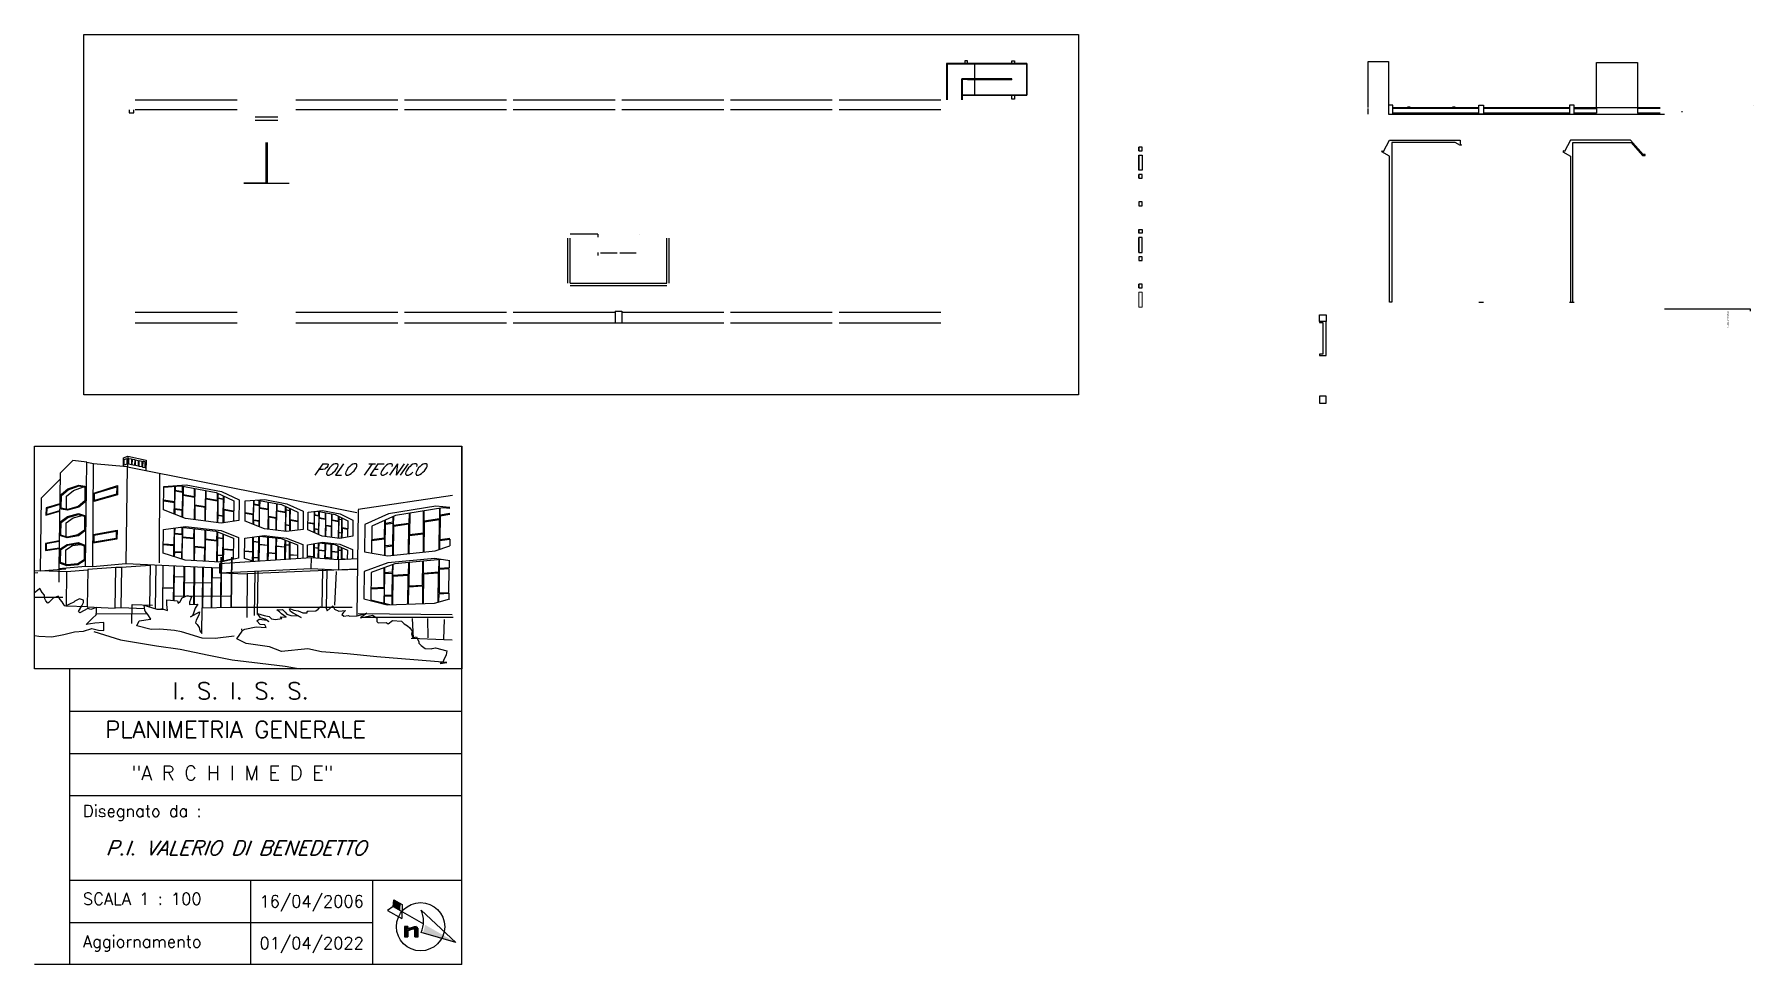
# Model space of a CAD drawing. Header units: millimetres. Extents: x 0 to 180329, y 0 to 340677.
# Drawn here: x 9343 to 161258, y 55942 to 138088 of the extents above; entities that cross this region are included whole.
import ezdxf
from ezdxf.lldxf.tags import DXFTag

# ---------------------------------------------------------------- set-up
doc = ezdxf.new("R2010")
doc.units = ezdxf.units.MM
doc.linetypes.add('CONTINUA', pattern=[0])
doc.layers.add('MURI', color=7, linetype='Continuous')
doc.styles.add('scritte', font='times.ttf')
doc.styles.get("Standard").update_dxf_attribs({"font": 'txt_____.ttf'})
tags = doc.linetypes.add('NASCOSTA2', pattern=[0.1875, 0.125, -0.0625]).pattern_tags.tags
tags[6:7] = [DXFTag(74, 4), DXFTag(75, 0), DXFTag(340, '0'), DXFTag(46, 0.0), DXFTag(50, 0.0), DXFTag(44, 0.0), DXFTag(45, 0.0)]
tags[4:5] = [DXFTag(74, 4), DXFTag(75, 0), DXFTag(340, '0'), DXFTag(46, 0.0), DXFTag(50, 0.0), DXFTag(44, 0.0), DXFTag(45, 0.0)]

msp = doc.modelspace()

# ---------------------------------------------------------------- texts
at = {"transparency": 33554687}
for s, height, oblique, p in [('POLO TECNICO', 1000, 35, (33945, 99178)), ('P.I. VALERIO DI BENEDETTO', 1265.62, 20, (15643, 65613))]:
    msp.add_text(s, height=height, dxfattribs=dict(at, oblique=oblique)).set_placement(p)
for s, height, p in [('I. S. I. S. S.', 1476.56, (21564, 79379)), ('PLANIMETRIA GENERALE', 1476.56, (15611, 75967)), ('"A R C H I M E D E"', 1250, (17926, 72239)), ('Disegnato da :', 1054.69, (13633, 68981)), ('SCALA 1 : 100', 1054.69, (13633, 61222)), ('16/04/2006', 1054.7, (29234, 60996)), ('Aggiornamento', 1054.69, (13633, 57449)), ('01/04/2022', 1054.7, (29234, 57315))]:
    msp.add_text(s, height=height, dxfattribs=at).set_placement(p)
at = {"layer": 'MURI', "style": 'scritte'}
msp.add_text('rientranza di 200mm', height=113.93, rotation=270, dxfattribs=at).set_placement((158930, 113637))

# ---------------------------------------------------------------- hatches: boundary and pattern name
at = {"transparency": 33554687}
for points in [[(41703, 61325), (41678, 60707), (41040, 61072), (41100, 61669)], [(42036, 59302), (42341, 59302), (42341, 58388), (42036, 58388)], [(42708, 59225), (42735, 59049), (42838, 59072), (42827, 59258)], [(42853, 59074), (42827, 59070), (42825, 59258), (42839, 59261)], [(42827, 59258), (42840, 59073), (42860, 59074), (43000, 59291)], [(42860, 59074), (43000, 59291), (43069, 59298), (42890, 59069)], [(42890, 59069), (43069, 59298), (43131, 59302), (42918, 59053)], [(42918, 59053), (43131, 59302), (43168, 59294), (42935, 59034)], [(42935, 59034), (43168, 59294), (43201, 59277), (42941, 59024)], [(42941, 59024), (43201, 59277), (43229, 59249), (42943, 59019)], [(42943, 59019), (42946, 59013), (43248, 59212), (43229, 59249)], [(43860, 59458), (46594, 57894), (43798, 59121)], [(42407, 59093), (42422, 58950), (42515, 58984), (42489, 59136)], [(42489, 59136), (42515, 58984), (42629, 59020), (42579, 59177)], [(42579, 59177), (42629, 59020), (42735, 59049), (42708, 59225)], [(42951, 58990), (43255, 59173), (43248, 59212), (42946, 59013)], [(42951, 58388), (43255, 58388), (43255, 59173), (42951, 58990)], [(43746, 58939), (43667, 58730), (46594, 57894)], [(43798, 59121), (46594, 57894), (43746, 58939)]]:
    msp.add_hatch(color=256, dxfattribs=at).paths.add_polyline_path(points)

# ---------------------------------------------------------------- linework, layer by layer
at = {"linetype": 'CONTINUA', "transparency": 33554687}
for p, q in [((89951, 135512), (89951, 135512)), ((89951, 135512), (89951, 132323)), ((97051, 135512), (89951, 135512)), ((90001, 135462), (90001, 132323)), ((97001, 135462), (90001, 135462)), ((92401, 135462), (92401, 134162)), ((97001, 135462), (97001, 132762)), ((97051, 135512), (97051, 132712)), ((91301, 132323), (91301, 134162)), ((95701, 134162), (91301, 134162)), ((91351, 132323), (91351, 134112)), ((95701, 134112), (91351, 134112)), ((91801, 134112), (91801, 134062)), ((95701, 134062), (91801, 134062)), ((92401, 134062), (92401, 132762)), ((91351, 132762), (97001, 132762)), ((91351, 132712), (97051, 132712)), ((56471, 116106), (56471, 120105)), ((59121, 120455, -150), (56671, 120455, -150)), ((56671, 116106), (56671, 120105)), ((65231, 116106), (65231, 120105)), ((65431, 116106), (65431, 120105)), ((59371, 118806), (60826, 118806)), ((61076, 118806), (62531, 118806)), ((56671, 116106), (65231, 116106)), ((56671, 115906), (65231, 115906)), ((19551, 113527), (18811, 113527))]:
    msp.add_line(p, q, dxfattribs=at)
at = {"color": 8, "linetype": 'CONTINUA', "transparency": 33554687}
for p, q in [((127190, 131637), (127190, 135689)), ((127190, 135689), (128988, 135689)), ((128988, 135689), (128988, 131637)), ((147385, 131537), (147385, 135607)), ((147385, 135607), (150985, 135607)), ((150985, 135607), (150988, 131537)), ((130901, 131675), (130661, 131675)), ((134901, 131675), (134661, 131675)), ((145388, 131537), (147385, 131537)), ((150988, 131537), (150988, 131137))]:
    msp.add_line(p, q, dxfattribs=at)
for p, q in [((95701, 134062), (95701, 134162)), ((89451, 131423), (86951, 131423)), ((89451, 131423), (87251, 131423)), ((59121, 120455, -150), (59121, 120184, -150)), ((62781, 120455), (62781, 120455, 7155)), ((59121, 118829, -1200), (59121, 118556, -1200))]:
    msp.add_line(p, q)
at = {"linetype": 'Continuous', "transparency": 33554687}
for p, q in [((18251, 132323), (27251, 132323)), ((32451, 132323), (41451, 132323)), ((42051, 132323), (51051, 132323)), ((51651, 132323), (60651, 132323)), ((61251, 132323), (70251, 132323)), ((70851, 132323), (79851, 132323)), ((80451, 132323), (89451, 132323)), ((17726, 131423), (17726, 131173)), ((17726, 131173), (18126, 131173)), ((18126, 131173), (18126, 131423)), ((27251, 131423), (18251, 131423)), ((28851, 130823), (30851, 130823)), ((41451, 131423), (32451, 131423)), ((51051, 131423), (42051, 131423)), ((60651, 131423), (51651, 131423)), ((70251, 131423), (61251, 131423)), ((79851, 131423), (70851, 131423)), ((89451, 131423), (80451, 131423)), ((129388, 131637), (136988, 131637)), ((129388, 131037), (144988, 131037)), ((137388, 131637), (144988, 131637)), ((145388, 131637), (152988, 131637)), ((145388, 131037), (153388, 131037)), ((28851, 130523), (30851, 130523)), ((29801, 128544), (29801, 124994)), ((29851, 128544), (29851, 124994)), ((29901, 128544), (29901, 124944)), ((27851, 124994), (29851, 124994)), ((27851, 124944), (31851, 124944)), ((27251, 113527), (18251, 113527)), ((18251, 112627), (27251, 112627)), ((41451, 113527), (32451, 113527)), ((32451, 112627), (41451, 112627)), ((51051, 113527), (42051, 113527)), ((42051, 112627), (51051, 112627)), ((60651, 113527), (51651, 113527)), ((51651, 112627), (60651, 112627)), ((70251, 113527), (61251, 113527)), ((61251, 112627), (70251, 112627)), ((79851, 113527), (70851, 113527)), ((70851, 112627), (79851, 112627)), ((89451, 113527), (80451, 113527)), ((80451, 112627), (89451, 112627)), ((123488, 112737), (122888, 112737)), ((122888, 112737), (122888, 112637)), ((122888, 112637), (123188, 112637)), ((123188, 112637), (123188, 109837)), ((123488, 109737), (123488, 112737)), ((123188, 109837), (122888, 109837)), ((122888, 109837), (122888, 109737)), ((122888, 109737), (123488, 109737))]:
    msp.add_line(p, q, dxfattribs=at)
at = {"transparency": 33554687}
for p, q in [((127188, 131037), (127188, 131537)), ((161258, 131837), (161258, 131839)), ((13980, 100319), (14572, 100204)), ((17586, 100844), (17574, 99906)), ((17683, 100825), (17683, 100823)), ((47099, 55942), (47099, 101739)), ((20408, 99337), (20365, 91413)), ((19566, 91256), (19522, 87532)), ((20070, 91233), (20024, 87381)), ((21654, 91160), (21617, 88106)), ((21699, 91158), (21662, 88101)), ((25830, 91933), (25777, 87478)), ((25875, 91918), (25822, 87479)), ((26746, 91922), (26693, 87502)), ((26791, 91907), (26738, 87504)), ((33791, 91877), (33779, 90924)), ((36226, 91686), (36216, 90791)), ((11516, 90915), (11516, 89703)), ((17027, 91001), (16985, 87440)), ((21636, 89706), (21681, 89706)), ((22594, 90160), (21642, 90186)), ((22561, 91118), (22528, 88383)), ((22544, 89690), (25023, 89645)), ((22606, 91116), (22573, 88406)), ((23446, 91077), (23406, 87759)), ((23480, 90135), (23435, 90137)), ((23491, 91075), (23451, 87761)), ((24199, 91042), (24156, 87434)), ((24233, 90115), (24188, 90116)), ((24244, 91040), (24201, 87435)), ((24994, 91006), (24952, 87455)), ((25853, 90070), (24983, 90094)), ((25039, 91004), (24997, 87457)), ((25697, 90536), (28158, 90445)), ((25802, 89631), (25847, 89630)), ((26769, 90045), (26724, 90047)), ((28158, 90445), (28113, 86601)), ((37890, 90863), (28158, 90445)), ((28810, 90621), (28765, 86777)), ((29082, 90699), (29036, 86855)), ((34792, 90869), (34752, 87537)), ((35179, 90848), (35138, 87357)), ((20681, 89220), (21676, 89212)), ((26750, 88487), (21622, 88456)), ((22538, 89205), (22583, 89204)), ((23423, 89197), (23468, 89197)), ((24177, 89190), (24222, 89190)), ((24972, 89184), (25017, 89183)), ((25797, 89177), (25842, 89176)), ((26713, 89169), (26758, 89168)), ((12483, 55942), (12483, 82059)), ((12483, 78328), (47099, 78328)), ((12483, 74597), (47099, 74597)), ((12483, 70866), (47099, 70866)), ((12483, 63404), (47099, 63404)), ((28471, 55952), (28471, 63404)), ((39231, 63404), (39231, 55942)), ((41040, 61072), (40555, 60717)), ((41040, 61072), (41100, 61669)), ((41040, 61072), (43716, 59541)), ((41100, 61669), (41852, 61239)), ((41852, 61239), (41801, 60004)), ((12483, 59673), (39231, 59673)), ((40555, 60717), (41801, 60004)), ((42036, 59302), (42036, 58388)), ((42341, 59302), (42036, 59302)), ((42341, 59302), (42341, 59055)), ((46594, 57894), (43529, 60754)), ((42036, 58388), (42341, 58388)), ((42341, 58918), (42341, 58388)), ((42951, 58388), (42951, 58990)), ((42951, 58388), (43255, 58388)), ((43255, 58388), (43255, 59173)), ((46594, 57894), (43520, 58772)), ((47099, 55942), (9343, 55942))]:
    msp.add_line(p, q, dxfattribs=at)
at = {"linetype": 'NASCOSTA2', "transparency": 33554687}
for p, q in [((136988, 131537), (129388, 131537)), ((136988, 131137), (129388, 131137)), ((144988, 131537), (137388, 131537)), ((144988, 131137), (137388, 131137)), ((147385, 131137), (145388, 131137)), ((147388, 131537), (147388, 131137)), ((152988, 131537), (150985, 131537)), ((152988, 131137), (150985, 131137))]:
    msp.add_line(p, q, dxfattribs=at)
at = {"transparency": 33554687}
for points in [[(13726, 138088), (101612, 138088), (101612, 106269), (13726, 106269)], [(9346, 101739), (47099, 101739), (47099, 82059), (9346, 82059)], [(17285, 100557), (17504, 100641), (17498, 100121), (17279, 100041)], [(17681, 100650), (17921, 100599), (17915, 100081), (17675, 100130)], [(18001, 100582), (18207, 100538), (18201, 100023), (17995, 100065)], [(18287, 100521), (18526, 100470), (18520, 99958), (18281, 100007)], [(18606, 100453), (18837, 100404), (18831, 99895), (18600, 99942)], [(19126, 100343), (18916, 100387), (18910, 99879), (19120, 99836)], [(11733, 97475), (12299, 97943), (13280, 98290), (13815, 98191), (13798, 96786), (13256, 96339), (12277, 96061), (11718, 96176)], [(16697, 98250), (16687, 97440), (14581, 96836), (14590, 97589)], [(16620, 98148), (16613, 97497), (14657, 96931), (14664, 97539)], [(22415, 96104), (21759, 96198), (21777, 97773), (22434, 97659)], [(25543, 95655), (26036, 95584), (26053, 97029), (25561, 97115)], [(29197, 95130), (28705, 95201), (28721, 96565), (29213, 96479)], [(31542, 94794), (31912, 94741), (31927, 96007), (31558, 96071)], [(16650, 94305), (16640, 93500), (14537, 93167), (14546, 93916)], [(16574, 94215), (16566, 93564), (14613, 93249), (14620, 93858)], [(34455, 94376), (34084, 94429), (34099, 95629), (34469, 95564)], [(36219, 94122), (36497, 94082), (36511, 95209), (36233, 95257)], [(41001, 92991), (40344, 92913), (40367, 94833), (41024, 94931)], [(22371, 92358), (21714, 92404), (21732, 93980), (22389, 93914)], [(25502, 92138), (25994, 92104), (26012, 93550), (25519, 93599)], [(28682, 93281), (28665, 91916), (29158, 91881), (29174, 93231)], [(40942, 88580), (40288, 88550), (40311, 90467), (40965, 90518)], [(45099, 88773), (45972, 88813), (45997, 90903), (45124, 90837)]]:
    msp.add_lwpolyline(points, close=True, dxfattribs=at)
msp.add_lwpolyline([(95701, 135762), (95951, 135762), (95951, 135512), (95701, 135512)], close=True)
at = {"linetype": 'Continuous', "transparency": 33554687}
for points in [[(128988, 131837), (128988, 131037), (129388, 131037), (129388, 131837)], [(136988, 131037), (136988, 131837), (137388, 131837), (137388, 131037)], [(144988, 131837), (144988, 131037), (145388, 131037), (145388, 131837)], [(106938, 127801), (106938, 128131), (106938, 127801), (107238, 127801), (107238, 128131), (106938, 128131)], [(106938, 126091), (106938, 127421), (107238, 127421), (107238, 126091), (106938, 126091), (106938, 127421)], [(106938, 125381), (106938, 125711), (106938, 125381), (107238, 125381), (107238, 125711), (106938, 125711)], [(106938, 122961), (107238, 122961), (107238, 123291), (106938, 123291), (106938, 122961)], [(106938, 120541), (106938, 120871), (107238, 120871), (107238, 120541), (106938, 120541), (106938, 120871)], [(106938, 120161), (106938, 118831), (107238, 118831), (107238, 120161), (106938, 120161), (106938, 118831)], [(106938, 118121), (107238, 118121), (107238, 118451), (106938, 118451), (106938, 118121)], [(106938, 115701), (106938, 116031), (106938, 115701), (107238, 115701), (107238, 116031), (106938, 116031)], [(122888, 112737), (122888, 113337), (123488, 113337), (123488, 112737), (122888, 112737)], [(122888, 105537), (123488, 105537), (123488, 106137), (122888, 106137)]]:
    msp.add_lwpolyline(points, close=True, dxfattribs=at)
for points in [[(134894, 128537), (129288, 128537), (129288, 114437), (129088, 114437), (129088, 127337), (128410, 127708), (128458, 127795), (128546, 127747), (129088, 128737), (135318, 128737), (135318, 128419), (135406, 128371), (135358, 128284), (134894, 128537)], [(151688, 127487), (151488, 127487), (150388, 128737), (145088, 128737), (144546, 127747), (144458, 127795), (144410, 127708), (145088, 127337), (145088, 114437), (145288, 114437), (145288, 128537), (150430, 128537), (151442, 127387), (151688, 127387), (151688, 127487)], [(136988, 114437), (137388, 114437)], [(144988, 114437), (145388, 114437)]]:
    msp.add_lwpolyline(points, dxfattribs=at)
at = {"linetype": 'CONTINUA', "lineweight": 0, "transparency": 33554687}
msp.add_lwpolyline([(106938, 113991), (106938, 115321), (106938, 113991), (107238, 113991), (107238, 115321), (106938, 115321)], close=True, dxfattribs=at)
at = {"transparency": 33554687}
for points in [[(13870, 91125), (13980, 100319), (12754, 100470), (11616, 99331), (11516, 90915)], [(17205, 99951), (17214, 100701), (17586, 100844), (19207, 100494), (19196, 99577)], [(9882, 90701), (9958, 97157), (11610, 98824)], [(14496, 91101), (14572, 100204), (17530, 99915), (17428, 91355)], [(17566, 99902), (37829, 95873)], [(11732, 97377), (12337, 97877), (13286, 98213), (13814, 98115)], [(12174, 96197), (12188, 97314), (12792, 97813), (13696, 98134)], [(20788, 98166), (22745, 98306), (25875, 97718), (27432, 96982), (27410, 95167), (25841, 94926), (22710, 95331), (20763, 96090), (20788, 98166)], [(21737, 98173), (21721, 96797), (20773, 96944)], [(20787, 98105), (22275, 98212), (25405, 97624), (26962, 96887), (26941, 95095)], [(21782, 98176), (21778, 97836), (22435, 97721), (22440, 98181)], [(22452, 95431), (22476, 97404), (23487, 97233), (23463, 95234)], [(22485, 98172), (22476, 97466), (23487, 97294), (23495, 97982)], [(24457, 97802), (24440, 96375), (23523, 96517), (23540, 97974)], [(24502, 97793), (24494, 97123), (25514, 96949), (25521, 97569)], [(25566, 97547), (25562, 97173), (26054, 97087), (26056, 97315)], [(26951, 95986), (26087, 96120), (26101, 97294)], [(37957, 96152), (46299, 97402)], [(11584, 96647), (10374, 96267), (10366, 95625), (11576, 95972)], [(11583, 96581), (10430, 96222), (10424, 95703), (11577, 96037)], [(11705, 95092), (12270, 95508), (13249, 95764), (13784, 95615), (13768, 94210), (13226, 93813), (12248, 93626), (11690, 93793), (11705, 95092)], [(13799, 96884), (13221, 96406), (12274, 96138), (11719, 96252)], [(21708, 95722), (21720, 96734), (20773, 96879)], [(22407, 95449), (22415, 96042), (21758, 96135), (21753, 95704)], [(24425, 95103), (24439, 96316), (23522, 96457), (23508, 95228)], [(24470, 95102), (24493, 97063), (25513, 96890), (25490, 94972)], [(26951, 95929), (26087, 96062), (26073, 94955)], [(27979, 96884), (29694, 97001), (31653, 96633), (33101, 95971), (33082, 94380), (31624, 94179), (29664, 94433), (27958, 95091), (27979, 96884)], [(28691, 96933), (28677, 95718), (27966, 95829)], [(28666, 94818), (28676, 95664), (27966, 95773)], [(28725, 96935), (28721, 96619), (29214, 96533), (29218, 96929)], [(29064, 96958), (31184, 96560), (32632, 95898), (32614, 94316)], [(29224, 94602), (29244, 96259), (30002, 96131), (29981, 94392)], [(29252, 96923), (29245, 96313), (30003, 96184), (30010, 96780)], [(30731, 96645), (30716, 95402), (30028, 95509), (30043, 96774)], [(30736, 94294), (30757, 96003), (31522, 95874), (31502, 94195)], [(30764, 96639), (30757, 96055), (31522, 95925), (31528, 96403)], [(31561, 96387), (31558, 96122), (31927, 96057), (31929, 96219)], [(32623, 95107), (31951, 95211), (31963, 96204)], [(33521, 95897), (34804, 96041), (36370, 95747), (37492, 95189), (37475, 93770), (36344, 93570), (34777, 93772), (33502, 94322), (33521, 95897)], [(34077, 95952), (34064, 94883), (33510, 94969)], [(34103, 95955), (34099, 95677), (34470, 95612), (34474, 95959)], [(34324, 95987), (35912, 95688), (37034, 95131), (37017, 93689)], [(34499, 95954), (34493, 95419), (35063, 95321), (35069, 95847)], [(35611, 95745), (35598, 94646), (35081, 94726), (35094, 95842)], [(35637, 95740), (35631, 95225), (36206, 95127), (36211, 95540)], [(37956, 96103), (37838, 86736)], [(46040, 96307), (44803, 96425), (40626, 95743), (38534, 94814), (38505, 92402), (40582, 92032), (44756, 92471), (46040, 92937)], [(46040, 96226), (45424, 96285), (41247, 95603), (39155, 94673), (39126, 92292)], [(42452, 95799), (42442, 94908), (41081, 94709), (41091, 95533)], [(42512, 95809), (42490, 93913), (43712, 94073), (43735, 96009)], [(45144, 96239), (45133, 95301), (43784, 95104), (43795, 96019)], [(46040, 95765), (45197, 95638), (45204, 96249)], [(13769, 94304), (13196, 93883), (12252, 93703), (11691, 93870)], [(11704, 94998), (12303, 95439), (13249, 95687), (13783, 95538)], [(12144, 93657), (12159, 94953), (12758, 95393), (13554, 95602)], [(20743, 94358), (22701, 94639), (25834, 94277), (27392, 93654), (27371, 91839), (25800, 91485), (22666, 91664), (20718, 92282), (20743, 94358)], [(21693, 94495), (21676, 93000), (20727, 93077)], [(21739, 94501), (21733, 94043), (22390, 93976), (22397, 94563)], [(22272, 94578), (25364, 94220), (26923, 93597), (26901, 91782), (25628, 91495)], [(22442, 94558), (22432, 93725), (23444, 93627), (23453, 94441)], [(24416, 94330), (24397, 92778), (23479, 92852), (23498, 94436)], [(24461, 94325), (24451, 93529), (25472, 93433), (25481, 94174)], [(26028, 94955), (26035, 95527), (25543, 95597), (25535, 94966)], [(29191, 94615), (29196, 95077), (28704, 95147), (28700, 94805)], [(30703, 94298), (30715, 95350), (30028, 95456), (30015, 94387)], [(31905, 94218), (31911, 94690), (31542, 94743), (31535, 94191)], [(32622, 95057), (31950, 95160), (31939, 94223)], [(34055, 94083), (34064, 94835), (33509, 94921)], [(34449, 93913), (34454, 94328), (34084, 94381), (34080, 94072)], [(34475, 93902), (34492, 95371), (35062, 95275), (35044, 93738)], [(35587, 93667), (35598, 94599), (35081, 94679), (35069, 93734)], [(35612, 93664), (35630, 95179), (36205, 95081), (36188, 93590)], [(36236, 95527), (36233, 95303), (36511, 95254), (36513, 95390)], [(37025, 94380), (36527, 94457), (36517, 93600)], [(37026, 94424), (36528, 94501), (36538, 95377)], [(39140, 93475), (40293, 93626), (40311, 95187)], [(41030, 95506), (41025, 95009), (40368, 94910), (40371, 95214)], [(42410, 92223), (42441, 94829), (41080, 94632), (41050, 92082)], [(45101, 92596), (45132, 95219), (43784, 95023), (43752, 92365)], [(46040, 95682), (45196, 95556), (45171, 93489)], [(11545, 93360), (10337, 93136), (10329, 92497), (11537, 92689)], [(11544, 93296), (10393, 93086), (10386, 92566), (11538, 92752)], [(11676, 92677), (12241, 93040), (13219, 93204), (13753, 93004), (13737, 91599), (13196, 91252), (12218, 91158), (11661, 91377), (11676, 92677)], [(11675, 92587), (12268, 92968), (13212, 93127), (13752, 92925)], [(12116, 91279), (12131, 92559), (12724, 92940), (13405, 93055)], [(21664, 91982), (21675, 92937), (20727, 93013)], [(22408, 91746), (22431, 93663), (23443, 93566), (23420, 91621)], [(24383, 91566), (24396, 92718), (23479, 92792), (23465, 91618)], [(24428, 91564), (24450, 93469), (25471, 93375), (25449, 91505)], [(25526, 94156), (25520, 93658), (26012, 93607), (26017, 93960)], [(26911, 92572), (26046, 92643), (26061, 93942)], [(28769, 91536), (27919, 91803), (27940, 93596), (29657, 93836), (31617, 93609), (33067, 93053), (33052, 91818)], [(27927, 92489), (28638, 92431), (28653, 93695)], [(28687, 93700), (28682, 93335), (29175, 93285), (29181, 93769)], [(29948, 91616), (29964, 92941), (29205, 93014), (29188, 91565)], [(29214, 93774), (29206, 93067), (29965, 92994), (29973, 93701)], [(29272, 93782), (31148, 93565), (32598, 93009), (32584, 91795)], [(30007, 93697), (29990, 92321), (30678, 92265), (30695, 93618)], [(31472, 91720), (31485, 92795), (30719, 92869), (30705, 91668)], [(30728, 93614), (30720, 92920), (31485, 92846), (31492, 93433)], [(31876, 91747), (31890, 92958), (31521, 92995), (31506, 91722)], [(31526, 93420), (31522, 93046), (31891, 93008), (31894, 93279)], [(31928, 93266), (31915, 92164), (32587, 92109)], [(33473, 91852), (33487, 93008), (34771, 93245), (36338, 93064), (37461, 92587), (37451, 91801)], [(33475, 92036), (34030, 91991), (34043, 93111)], [(34424, 91827), (34435, 92702), (34064, 92739), (34054, 91856)], [(34069, 93115), (34065, 92787), (34435, 92749), (34441, 93184)], [(34466, 93189), (34459, 92558), (35029, 92502), (35037, 93126)], [(34477, 93191), (35880, 93029), (37004, 92552), (36994, 91733)], [(35062, 93123), (35048, 91908), (35565, 91866), (35580, 93063)], [(35605, 93060), (35598, 92447), (36173, 92391), (36180, 92902)], [(36205, 92891), (36201, 92569), (36479, 92541), (36482, 92773)], [(36491, 93596), (36497, 94037), (36219, 94077), (36213, 93587)], [(36507, 92763), (36495, 91790), (36994, 91749)], [(39140, 93400), (40292, 93549), (40274, 92077)], [(40334, 92076), (40343, 92836), (41000, 92914), (40990, 92075)], [(42469, 92222), (42489, 93834), (43711, 93992), (43692, 92359)], [(45161, 92618), (45170, 93406), (46046, 93510), (46039, 92936)], [(45171, 93489), (46040, 93593)], [(14053, 90774), (12185, 90631), (9882, 90701), (12111, 90894), (11516, 90915), (13870, 91125), (14496, 91101), (17428, 91355), (25677, 90974)], [(13738, 91689), (13171, 91325), (12229, 91234), (11662, 91457)], [(19565, 91194), (17027, 91001), (16527, 91020), (14053, 90827), (14014, 87526), (16484, 87428), (16527, 91020)], [(20705, 91204), (20659, 87340), (20506, 87335)], [(22364, 91760), (22370, 92296), (21713, 92341), (21708, 91968)], [(25988, 91577), (25994, 92046), (25501, 92080), (25494, 91503)], [(37901, 91788), (36226, 91686), (33791, 91877), (25707, 91328), (25697, 90536), (33779, 90924), (36216, 90791), (37890, 90863)], [(26910, 92516), (26045, 92585), (26033, 91587)], [(28628, 91580), (28637, 92377), (27926, 92434)], [(29154, 91562), (29158, 91828), (28665, 91862), (28661, 91570)], [(30671, 91665), (30678, 92213), (29990, 92268), (29982, 91619)], [(32587, 92059), (31914, 92113), (31910, 91749)], [(34028, 91858), (34029, 91943), (33474, 91988)], [(35021, 91781), (35029, 92456), (34458, 92510), (34450, 91825)], [(35564, 91738), (35565, 91820), (35047, 91861), (35046, 91779)], [(36165, 91691), (36173, 92346), (35597, 92401), (35589, 91736)], [(36469, 91701), (36478, 92496), (36200, 92524), (36190, 91689)], [(36793, 91721), (36495, 91745), (36494, 91703)], [(46040, 91588), (44733, 91807), (40569, 91426), (38484, 90649), (38455, 88243), (40525, 87724), (44686, 87862), (46040, 88257)], [(45300, 91712), (41190, 91336), (39104, 90559), (39076, 88153), (40755, 87732)], [(40974, 91256), (40966, 90595), (40311, 90544), (40317, 91011)], [(42391, 91446), (42379, 90391), (41022, 90296), (41034, 91278)], [(42451, 91452), (42426, 89393), (43645, 89463), (43670, 91563)], [(45074, 91692), (45061, 90587), (43717, 90488), (43730, 91569)], [(46005, 91594), (45998, 90987), (45125, 90919), (45134, 91697)], [(9346, 90717), (9858, 90738)], [(9346, 90552), (9634, 90571)], [(12185, 90631), (12149, 87626), (14014, 87554)], [(36007, 90656), (35848, 87670)], [(39088, 89200), (40237, 89266), (40257, 90988)], [(42348, 87785), (42378, 90312), (41021, 90219), (40992, 87740)], [(45030, 87963), (45060, 90504), (43716, 90408), (43685, 87829)], [(9346, 84993), (9740, 84959), (10889, 84874), (11935, 85086), (12895, 85336), (13668, 85381), (14420, 85611), (15005, 85464), (15470, 85442), (15487, 85687), (15484, 86140), (14674, 86083), (13925, 85976), (14487, 86528), (14812, 86827), (14818, 87133), (14837, 87464), (14344, 87315), (14064, 87382), (13346, 87017), (13238, 87129), (13542, 87613), (13695, 87928), (13675, 88112), (13334, 88230), (12926, 88030), (12814, 87946), (12060, 87606), (11988, 87669), (11786, 87992), (11631, 88179), (11453, 88476), (11008, 88289), (10633, 87905), (10522, 87871), (10354, 88070), (10272, 88231), (10230, 88575), (10039, 88811), (9838, 89159), (9626, 88967), (9346, 88773)], [(11867, 88358), (9346, 88370)], [(27010, 84948), (25315, 84726), (24165, 84774), (22338, 85314), (21716, 85437), (20421, 85573), (19648, 85540), (18393, 85848), (18610, 86296), (19605, 86435), (19630, 86435), (19357, 86845), (19118, 87156), (19095, 87242), (19031, 87684), (19408, 87566), (20151, 87343), (20751, 87330), (21091, 87225), (21041, 87729), (21050, 88169), (21991, 88064), (22060, 87867), (22222, 87998), (22412, 88325), (22858, 88549), (23235, 88431), (23041, 87945), (23062, 87749), (23773, 87771), (23557, 87420), (23428, 87067), (23311, 86739), (23150, 86644), (23943, 87094), (23887, 86789), (23646, 86365), (23592, 86133), (23736, 85971), (23914, 85698), (23957, 85403), (24149, 85191)], [(39087, 89125), (40236, 89190), (40220, 87866)], [(40279, 87851), (40287, 88473), (40941, 88503), (40932, 87738)], [(42407, 87787), (42425, 89314), (43644, 89383), (43626, 87827)], [(45090, 87980), (45098, 88691), (45971, 88730), (45965, 88235)], [(19303, 86914), (14862, 86875)], [(19078, 87359), (16985, 87440), (16484, 87428)], [(17944, 86065), (17991, 87754), (19790, 87693)], [(24149, 85191), (24156, 87434), (26738, 87504), (37415, 87504)], [(27681, 85425), (27953, 85566), (28950, 85778), (29818, 85712), (29701, 85947), (29297, 85980), (29010, 86304), (29196, 86447), (29917, 86371), (30061, 86221), (29723, 86449), (29309, 86579), (29059, 86940), (29644, 86781), (30095, 86686), (30287, 86474), (30653, 86405), (31219, 86504), (31099, 86641), (31576, 86619), (31166, 86921), (30998, 87108), (30769, 87284), (31260, 87311), (31500, 87074), (31643, 86887), (31996, 86769), (32657, 86756), (32911, 86591), (32208, 86986), (31979, 87137), (31885, 87360), (31983, 87358), (32275, 87241), (32641, 87173), (33066, 86992), (33434, 87009), (33436, 87120), (33461, 87144), (33547, 87166), (34221, 87189), (34432, 87332), (34596, 87537), (34645, 87548), (35085, 87502), (35201, 87181), (35700, 87624), (35866, 87339), (36254, 87160), (36819, 87222), (36630, 87005), (36505, 86849), (36698, 86722), (37055, 86776), (37225, 86724), (37874, 86735), (38712, 86975), (38165, 86557), (39223, 86805), (39598, 86552), (39604, 86246), (39724, 86133), (40422, 86156), (40604, 86042), (40989, 86328), (41784, 86263), (42024, 86025), (42303, 85872), (42520, 85684), (42722, 85386), (42680, 85166), (42771, 84809), (43104, 84901), (43302, 84431), (43312, 84321), (43517, 84133), (43878, 83856), (44441, 83832), (44479, 83856), (44774, 83923), (45773, 83658), (45716, 83291), (45498, 82794), (45434, 82636), (45385, 82649), (45198, 82518), (45788, 82616), (39601, 83111), (36973, 83373), (34723, 83566), (33491, 83824), (31171, 83602), (30126, 83991), (28062, 84290), (27238, 84711), (27693, 85400), (27660, 85597)], [(37965, 86953), (46255, 86845)], [(38436, 86625), (46336, 86610)], [(14586, 85362), (16947, 84628), (20145, 84085), (22234, 83809), (24758, 83268), (26808, 82846), (29288, 82550), (31500, 82284), (32835, 82059)], [(42732, 86501), (42819, 84759)], [(44092, 86509), (44118, 84794)], [(45548, 86431), (45487, 84668)], [(42648, 84763), (46246, 84616)]]:
    msp.add_lwpolyline(points, dxfattribs=at)
at = {"transparency": 33554687, "const_width": 0.0001}
for points in [[(41703, 61325), (41678, 60707), (41040, 61072), (41100, 61669)], [(42036, 59302), (42341, 59302), (42341, 58388), (42036, 58388)], [(42708, 59225), (42735, 59049), (42838, 59072), (42827, 59258)], [(42853, 59074), (42827, 59070), (42825, 59258), (42839, 59261)], [(42827, 59258), (42840, 59073), (42860, 59074), (43000, 59291)], [(42860, 59074), (43000, 59291), (43069, 59298), (42890, 59069)], [(42890, 59069), (43069, 59298), (43131, 59302), (42918, 59053)], [(42918, 59053), (43131, 59302), (43168, 59294), (42935, 59034)], [(42935, 59034), (43168, 59294), (43201, 59277), (42941, 59024)], [(42941, 59024), (43201, 59277), (43229, 59249), (42943, 59019)], [(42943, 59019), (42946, 59013), (43248, 59212), (43229, 59249)], [(43860, 59458), (46594, 57894), (43798, 59121), (43798, 59121)], [(42407, 59093), (42422, 58950), (42515, 58984), (42489, 59136)], [(42489, 59136), (42515, 58984), (42629, 59020), (42579, 59177)], [(42579, 59177), (42629, 59020), (42735, 59049), (42708, 59225)], [(42951, 58990), (43255, 59173), (43248, 59212), (42946, 59013)], [(42951, 58388), (43255, 58388), (43255, 59173), (42951, 58990)], [(43746, 58939), (43667, 58730), (46594, 57894), (46594, 57894)], [(43798, 59121), (46594, 57894), (43746, 58939), (43746, 58939)]]:
    msp.add_lwpolyline(points, close=True, dxfattribs=at)
at = {"transparency": 33554687}
msp.add_circle((43469, 59286), 2133, dxfattribs=at)
for centre, radius, start, end in [((43219, 57644), 1662, 93.58552, 121.87581), ((41200, 59774), 2527, 336.63525, 22.8265), ((43391, 56408), 2721, 101.69228, 112.69843), ((42858, 58982), 92.4, 5.14068, 101.69228)]:
    msp.add_arc(centre, radius, start, end, dxfattribs=at)
at = {"layer": 'MURI'}
for p, q in [((154888, 131287), (154988, 131287)), ((160988, 113837), (153388, 113837)), ((160988, 113637), (160988, 113837))]:
    msp.add_line(p, q, dxfattribs=at)
at = {"layer": 'MURI', "linetype": 'Continuous', "transparency": 33554687}
for p, q in [((60651, 113633), (61251, 113633)), ((60651, 113633), (60651, 112627)), ((60651, 112627), (61251, 112627)), ((61251, 113633), (61251, 112627))]:
    msp.add_line(p, q, dxfattribs=at)
at = {"layer": 'MURI', "linetype": 'CONTINUA', "transparency": 33554687}
for points in [[(91801, 135762), (91551, 135762), (91551, 135512), (91801, 135512)], [(95951, 132712), (95951, 132373), (95701, 132373), (95701, 132712)]]:
    msp.add_lwpolyline(points, close=True, dxfattribs=at)

msp.set_redraw_order([(e.dxf.handle, doc.entitydb.next_handle()) for e in msp.query("TEXT MTEXT ATTDEF DIMENSION ARC_DIMENSION")])  # texts and dimensions are drawn at this point

doc.saveas('drawing.dxf')
